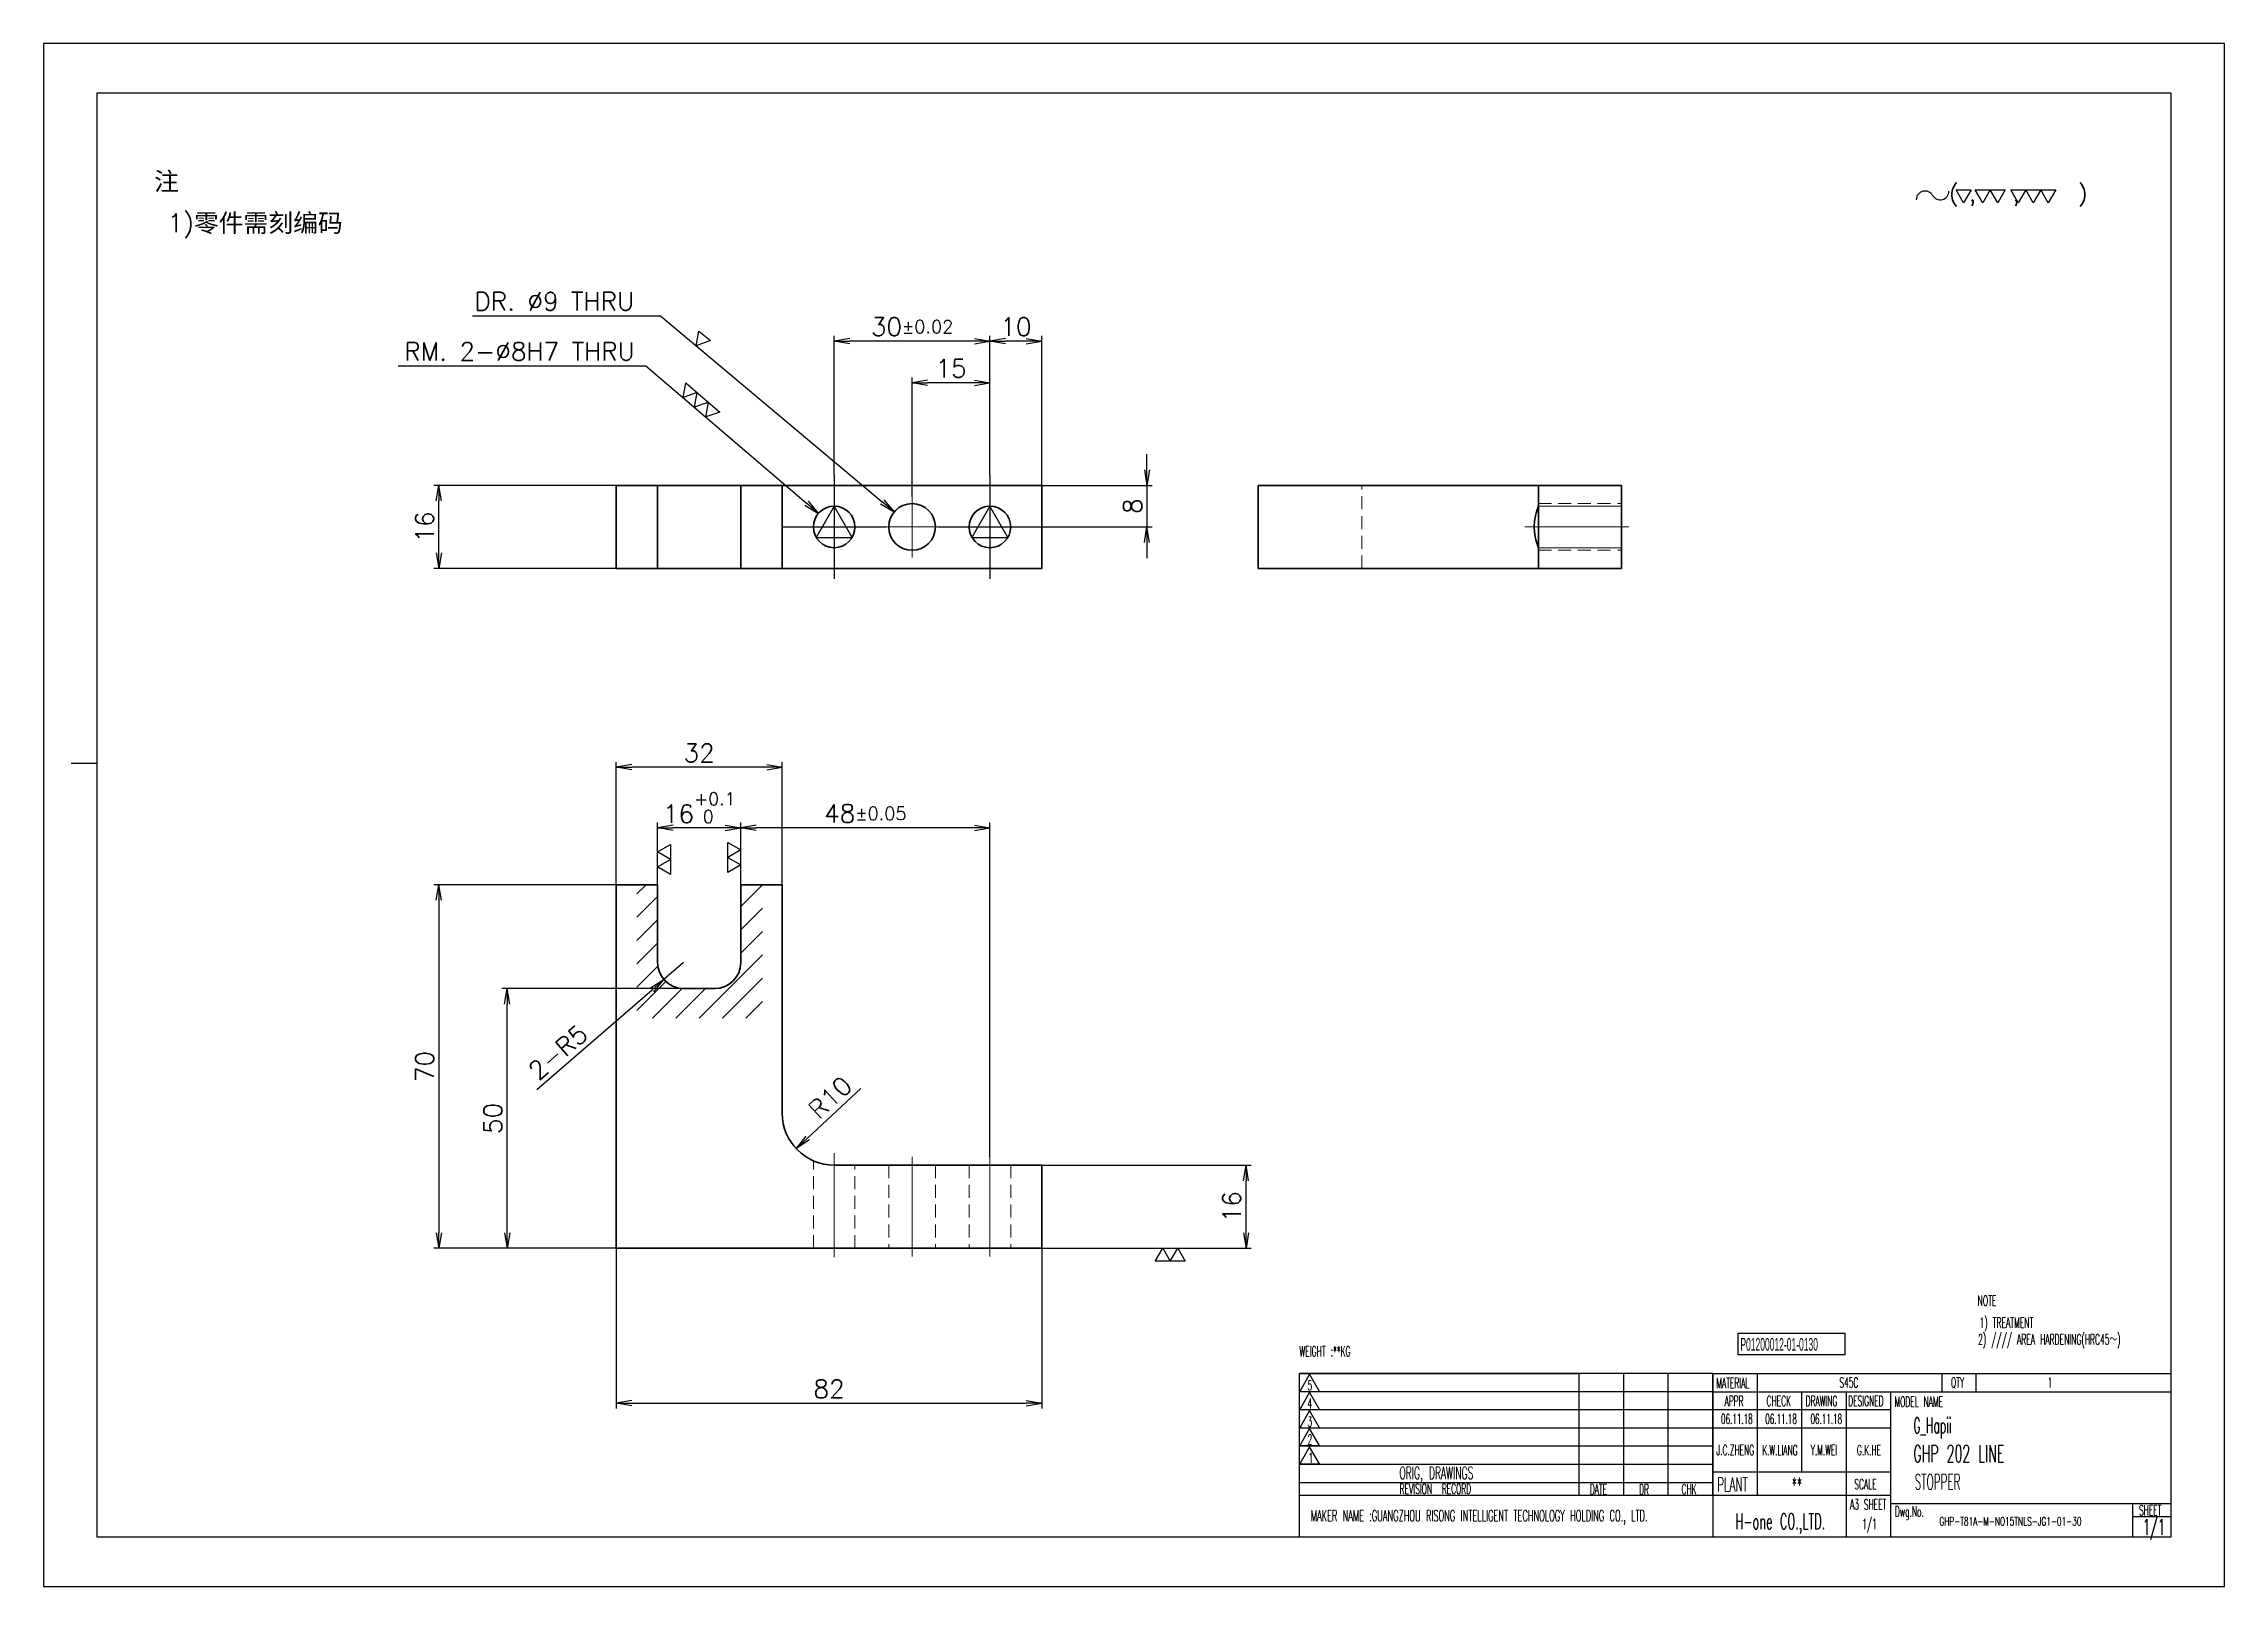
# Model space of a CAD drawing. Header units: millimetres. Extents: x -10155 to 20189, y -25550 to -22580.
# Drawn here: x 19027.1 to 19447.1, y -25547.5 to -25250.5 of the extents above; entities that cross this region are included whole.
import ezdxf
from ezdxf.enums import TextEntityAlignment as Align

# ---------------------------------------------------------------- set-up
doc = ezdxf.new("R2010")
doc.units = ezdxf.units.MM
doc.linetypes.add('CENTER-HOKUTO', pattern=[23, 20, -1, 1, -1])
doc.linetypes.add('HIDDEN-HOKUTO', pattern=[3.8, 2.5, -1.3])
doc.layers.add('AM_7', color=2, linetype='CENTER-HOKUTO', lineweight=30)
doc.layers.add('AM_HID', color=1, linetype='HIDDEN-HOKUTO', lineweight=25)
doc.layers.add('title_frame', color=7, linetype='Continuous')
doc.layers.add('word_dim', color=253, linetype='Continuous')
doc.styles.add('MX_NOTE_STANDARD', font='txt.shx', dxfattribs={"bigfont": 'bigfont.shx'})
doc.styles.get("Standard").update_dxf_attribs({"font": 'romans.shx', "bigfont": 'bigfont.shx'})
doc.dimstyles.new('RS1-1', dxfattribs={"dimtxt": 3.5, "dimasz": 3, "dimexe": 1, "dimexo": 0, "dimgap": 1, "dimtad": 3, "dimdsep": 46, "dimtxsty": 'Standard', "dimblk1": 'OPEN', "dimblk2": 'OPEN', "dimsah": 1, "dimcen": 0, "dimclrd": 256, "dimclre": 256, "dimclrt": 3, "dimazin": 2, "dimtfac": 1, "dimtmove": 0, "dimatfit": 3, "dimldrblk": 'OPEN', "dimfxl": 0, "dimtolj": 1, "dimtzin": 0, "dimarcsym": 0})

msp = doc.modelspace()

# ---------------------------------------------------------------- texts
at = {"ltscale": 2, "char_height": 3.5, "attachment_point": 1}
for s, insert, width in [('{\\fSimSun|b0|i0|c134|p2;\\C3;注}', (19048.351, -25275.292), 10.36469), ('{\\Fromans,bigfont|c134;\\C3;1)\\fSimSun|b0|i0|c134|p2;零件需刻编码}', (19050.916, -25283.3), 96.90613)]:
    msp.add_mtext(s, dxfattribs=dict(at, insert=insert, width=width))
at = {"linetype": 'Continuous', "insert": (19387.212, -25517.053), "char_height": 3, "width": 50.9, "attachment_point": 4}
msp.add_mtext('{\\W0.5;\\C3;G_Hapii }', dxfattribs=at)
at = {"color": 3, "linetype": 'Continuous', "insert": (19392.167, -25534.21), "char_height": 1.6, "width": 37.13137, "attachment_point": 1}
msp.add_mtext('{\\W0.65;GHP-T81A-M-NO15TNLS-JG1-01-30}', dxfattribs=at)
at = {"layer": 'title_frame', "color": 3, "style": 'MX_NOTE_STANDARD'}
for s, height, width, p in [('NOTE', 1.96, 0.545, (19399.543, -25493.514)), ('1) TREATMENT', 1.96, 0.545, (19399.932, -25497.737)), ('WEIGHT :**KG ', 1.96, 0.545, (19268.934, -25503.257)), ('2) //// AREA HARDENING(HRC45\\M+18160)', 2, 0.5341, (19399.641, -25500.984)), ('S45C', 1.9728, 0.5341, (19372.908, -25509.274)), ('1', 1.973, 0.5341, (19413.035, -25509.274)), ('06.11.18', 1.9, 0.5341, (19350.121, -25516.249)), ('06.11.18', 1.9, 0.5341, (19358.633, -25516.249)), ('06.11.18', 1.9, 0.5341, (19367.351, -25516.249)), ('GHP 202 LINE', 3.3, 0.5341, (19387.173, -25523.622)), ('**', 2.74, 0.5341, (19363.727, -25529.303)), ('STOPPER', 2.94, 0.5, (19387.421, -25528.886)), ('A3 SHEET', 1.9728, 0.5341, (19374.964, -25532.749)), ('H-one CO.,LTD.', 3, 0.5341, (19352.89, -25536.523)), ('1/1', 1.9728, 0.5341, (19377.316, -25536.504)), ('1/1', 3, 0.5341, (19431.341, -25537.597))]:
    msp.add_text(s, height=height, dxfattribs=dict(at, width=width)).set_placement(p)
at = {"layer": 'title_frame', "color": 3, "style": 'MX_NOTE_STANDARD', "width": 0.5341}
for s, p in [('J.C.ZHENG', (19352.866, -25522.866)), ('K.W.LIANG', (19361.461, -25522.888)), ('Y.M.WEI', (19369.941, -25522.884)), ('G.K.HE', (19378.611, -25522.888))]:
    msp.add_text(s, height=1.9728, dxfattribs=at).set_placement(p, align=Align.BOTTOM_CENTER)
at = {"layer": 'title_frame', "color": 3, "insert": (19353.845, -25499.718), "char_height": 2.45, "width": 4.1107, "attachment_point": 1, "style": 'MX_NOTE_STANDARD'}
msp.add_mtext('{\\f3 of 9 Barcode|b0|i0|c0|p82;\\W0.5;P01200012-01-0130}', dxfattribs=at)

# ---------------------------------------------------------------- blocks, each defined once
blk = doc.blocks.new('A$C404331B6')
at = {"layer": 'title_frame'}
for p, q in [((0, -31.5), (0, 0)), ((0, 0), (53.9, 0)), ((79.62, 0), (0, 0)), ((53.9, -23.5), (53.9, 0)), ((62.48, -23.5), (62.48, 0)), ((62.48, -23.5), (62.48, 0)), ((71.05, -23.5), (71.05, 0)), ((71.05, -23.5), (71.05, 0)), ((79.62, 0), (79.62, -31.5)), ((79.62, 0), (167.83, 0)), ((88.2, -23.5), (88.2, 0)), ((123.73, 0), (123.73, -3.5)), ((130.3, 0), (130.3, -3.5)), ((53.9, -3.5), (0, -3.5)), ((79.62, -3.5), (0, -3.5)), ((1.98, -0.12), (0.1, -3.45)), ((0.1, -3.45), (3.86, -3.45)), ((1.98, -3.6), (0.1, -6.92)), ((3.86, -3.45), (1.98, -0.12)), ((3.86, -6.92), (1.98, -3.6)), ((79.62, -3.5), (167.83, -3.5)), ((96.78, -18.9), (96.78, -3.5)), ((105.35, -31.5), (105.35, -3.5)), ((113.92, -31.5), (113.92, -3.5)), ((53.9, -7), (0, -7)), ((79.62, -7), (0, -7)), ((0.1, -6.92), (3.86, -6.92)), ((1.98, -7.13), (0.1, -10.45)), ((3.86, -10.45), (1.98, -7.13)), ((113.92, -7), (79.62, -7)), ((53.9, -10.5), (0, -10.5)), ((79.62, -10.5), (0, -10.5)), ((0.1, -10.45), (3.86, -10.45)), ((1.98, -10.54), (0.1, -13.87)), ((3.86, -13.87), (1.98, -10.54)), ((113.92, -10.5), (79.62, -10.5)), ((53.9, -14), (0, -14)), ((79.62, -14), (0, -14)), ((0.1, -13.87), (3.86, -13.87)), ((1.98, -14.07), (0.1, -17.4)), ((3.86, -17.4), (1.98, -14.07)), ((53.9, -17.5), (0, -17.5)), ((79.62, -17.5), (0, -17.5)), ((53.9, -21), (0, -21)), ((79.62, -21), (0, -21)), ((0.1, -17.4), (3.86, -17.4)), ((79.62, -18.9), (113.92, -18.9)), ((79.62, -23.5), (0, -23.5)), ((113.92, -23.5), (79.62, -23.5)), ((113.92, -25), (167.83, -25)), ((160.48, -25), (160.48, -31.5)), ((160.48, -27.5), (167.83, -27.5)), ((167.83, -31.5), (0, -31.5))]:
    blk.add_line(p, q, dxfattribs=at)
at = {"layer": 'title_frame', "color": 3, "style": 'MX_NOTE_STANDARD', "width": 0.5341}
for s, height, p in [('5', 1.92, (1.59, -3.22)), ('MATERIAL', 1.973, (80.3, -2.79)), ('QTY', 1.973, (125.5, -2.7)), ('4', 1.92, (1.59, -6.7)), ('3', 1.92, (1.59, -10.23)), ('APPR', 1.973, (81.89, -6.26)), ('CHECK', 1.973, (89.99, -6.26)), ('DRAWING', 1.973, (97.51, -6.26)), ('DESIGNED', 1.973, (105.7, -6.26)), ('MODEL NAME', 1.973, (114.63, -6.41)), ('2', 1.92, (1.59, -13.64)), ('1', 1.92, (1.78, -17.17)), ('ORIG, DRAWINGS', 2.4112, (19.27, -20.34)), ('PLANT', 2.74, (80.46, -22.73)), ('SCALE', 1.973, (106.88, -22.28)), ('REVISION  RECORD', 1.9728, (19.32, -23.18)), ('DATE', 1.973, (55.94, -23.26)), ('DR', 1.973, (65.43, -23.27)), ('CHK', 1.973, (73.61, -23.23)), ('MAKER NAME :GUANGZHOU RISONG INTELLIGENT TECHNOLOGY HOLDING CO., LTD.', 2.16, (2.22, -28.43)), ('Dwg.No.', 1.973, (114.71, -27.52)), ('SHEET', 1.973, (161.71, -27.29))]:
    blk.add_text(s, height=height, dxfattribs=at).set_placement(p)
blk = doc.blocks.new('shiage0')
at = {"layer": 'word_dim', "color": 3, "linetype": 'Continuous'}
for centre, start, end in [((1.69, 0), 30, 180), ((4.61, 1.69), 210, 0)]:
    blk.add_arc(centre, 1.69, start, end, dxfattribs=at)
blk = doc.blocks.new('10')
at = {"layer": 'title_frame', "color": 3, "linetype": 'Continuous'}
for points in [[(9.63, 2.65), (8.18, 5.15), (11.07, 5.15)], [(13.31, 2.65), (11.86, 5.15), (17.64, 5.15), (16.2, 2.65), (14.75, 5.15)], [(20.17, 2.65), (18.73, 5.15), (27.4, 5.15), (25.95, 2.65), (24.51, 5.15), (23.06, 2.65), (21.62, 5.15)]]:
    blk.add_lwpolyline(points, close=True, dxfattribs=at)
blk.add_blockref('shiage0', (0.52, 3.24), dxfattribs=at)
blk.add_text('( ,   ,     )', height=3, dxfattribs=at).set_placement((6.84, 2.97))
blk = doc.blocks.new('_Open')
at = {"color": 0, "lineweight": -2}
for p, q in [((-1, 0.17), (0, 0)), ((-1, -0.17), (0, 0)), ((0, 0), (-1, 0))]:
    blk.add_line(p, q, dxfattribs=at)
blk = doc.blocks.new('*D799')
at = {"layer": 'DEFPOINTS', "color": 0, "linetype": 'Continuous', "ltscale": 2}
for p in [(19141.32, -25412.45), (19103.2, -25482.45), (19141.32, -25482.45)]:
    blk.add_point(p, dxfattribs=at)
at = {"layer": 'word_dim', "linetype": 'Continuous', "lineweight": -2, "ltscale": 2}
for p, q in [((19141.32, -25412.45), (19102.2, -25412.45)), ((19103.2, -25415.45), (19103.2, -25479.45)), ((19141.32, -25482.45), (19102.2, -25482.45))]:
    blk.add_line(p, q, dxfattribs=at)
at = {"layer": 'word_dim', "linetype": 'Continuous', "lineweight": -2, "ltscale": 2, "xscale": 3, "yscale": 3, "zscale": 3}
for p, rotation in [((19103.2, -25412.45), 90), ((19103.2, -25482.45), 270)]:
    blk.add_blockref('_Open', p, dxfattribs=dict(at, rotation=rotation))
at = {"layer": 'word_dim', "color": 3, "linetype": 'Continuous', "ltscale": 2, "insert": (19100.45, -25447.45), "char_height": 3.5, "attachment_point": 5, "rotation": 90}
blk.add_mtext('\\A1;70', dxfattribs=at)
blk = doc.blocks.new('*D800')
at = {"layer": 'DEFPOINTS', "color": 0, "linetype": 'Continuous', "ltscale": 2}
for p in [(19137.32, -25474.43), (19219.32, -25474.45), (19219.32, -25512.27)]:
    blk.add_point(p, dxfattribs=at)
at = {"layer": 'word_dim', "linetype": 'Continuous', "lineweight": -2, "ltscale": 2}
for p, q in [((19137.32, -25474.43), (19137.32, -25513.27)), ((19219.32, -25474.45), (19219.32, -25513.27)), ((19140.32, -25512.27), (19216.32, -25512.27))]:
    blk.add_line(p, q, dxfattribs=at)
at = {"layer": 'word_dim', "linetype": 'Continuous', "lineweight": -2, "ltscale": 2, "xscale": 3, "yscale": 3, "zscale": 3, "rotation": 180}
blk.add_blockref('_Open', (19137.32, -25512.27), dxfattribs=at)
at = {"layer": 'word_dim', "linetype": 'Continuous', "lineweight": -2, "ltscale": 2, "xscale": 3, "yscale": 3, "zscale": 3}
blk.add_blockref('_Open', (19219.32, -25512.27), dxfattribs=at)
at = {"layer": 'word_dim', "color": 3, "linetype": 'Continuous', "ltscale": 2, "insert": (19178.32, -25509.52), "char_height": 3.5, "attachment_point": 5}
blk.add_mtext('\\A1;82', dxfattribs=at)
blk = doc.blocks.new('*D801')
at = {"layer": 'DEFPOINTS', "color": 0, "linetype": 'Continuous', "ltscale": 2}
for p in [(19219.32, -25466.45), (19258.63, -25466.45), (19219.32, -25482.45)]:
    blk.add_point(p, dxfattribs=at)
at = {"layer": 'word_dim', "linetype": 'Continuous', "lineweight": -2, "ltscale": 2}
for p, q in [((19219.32, -25466.45), (19259.63, -25466.45)), ((19258.63, -25479.45), (19258.63, -25469.45)), ((19219.32, -25482.45), (19259.63, -25482.45))]:
    blk.add_line(p, q, dxfattribs=at)
at = {"layer": 'word_dim', "linetype": 'Continuous', "lineweight": -2, "ltscale": 2, "xscale": 3, "yscale": 3, "zscale": 3}
for p, rotation in [((19258.63, -25466.45), 90), ((19258.63, -25482.45), 270)]:
    blk.add_blockref('_Open', p, dxfattribs=dict(at, rotation=rotation))
at = {"layer": 'word_dim', "color": 3, "linetype": 'Continuous', "ltscale": 2, "insert": (19255.88, -25474.45), "char_height": 3.5, "attachment_point": 5, "rotation": 90}
blk.add_mtext('\\A1;16', dxfattribs=at)
blk = doc.blocks.new('*D802')
at = {"layer": 'DEFPOINTS', "color": 0, "linetype": 'Continuous', "ltscale": 2}
for p in [(19179.32, -25456.45), (19172, -25463.27)]:
    blk.add_point(p, dxfattribs=at)
at = {"layer": 'word_dim', "linetype": 'Continuous', "lineweight": -2, "ltscale": 2}
blk.add_line((19184.43, -25451.68), (19174.2, -25461.23), dxfattribs=at)
at = {"layer": 'word_dim', "linetype": 'Continuous', "lineweight": -2, "ltscale": 2, "xscale": 3, "yscale": 3, "zscale": 3, "rotation": 223.0061622595762}
blk.add_blockref('_Open', (19172, -25463.27), dxfattribs=at)
at = {"layer": 'word_dim', "color": 3, "linetype": 'Continuous', "ltscale": 2, "insert": (19178.54, -25453.42), "char_height": 3.5, "attachment_point": 5, "rotation": 43.0062}
blk.add_mtext('\\A1;R10', dxfattribs=at)
blk = doc.blocks.new('*D803')
at = {"layer": 'DEFPOINTS', "color": 0, "linetype": 'Continuous', "ltscale": 2}
for p in [(19137.32, -25389.85), (19137.32, -25423.6), (19169.32, -25423.6)]:
    blk.add_point(p, dxfattribs=at)
at = {"layer": 'word_dim', "linetype": 'Continuous', "lineweight": -2, "ltscale": 2}
for p, q in [((19137.32, -25423.6), (19137.32, -25388.85)), ((19169.32, -25423.6), (19169.32, -25388.85)), ((19166.32, -25389.85), (19140.32, -25389.85))]:
    blk.add_line(p, q, dxfattribs=at)
at = {"layer": 'word_dim', "linetype": 'Continuous', "lineweight": -2, "ltscale": 2, "xscale": 3, "yscale": 3, "zscale": 3, "rotation": 180}
blk.add_blockref('_Open', (19137.32, -25389.85), dxfattribs=at)
at = {"layer": 'word_dim', "linetype": 'Continuous', "lineweight": -2, "ltscale": 2, "xscale": 3, "yscale": 3, "zscale": 3}
blk.add_blockref('_Open', (19169.32, -25389.85), dxfattribs=at)
at = {"layer": 'word_dim', "color": 3, "linetype": 'Continuous', "ltscale": 2, "insert": (19153.32, -25387.1), "char_height": 3.5, "attachment_point": 5}
blk.add_mtext('\\A1;32', dxfattribs=at)
blk = doc.blocks.new('*D804')
at = {"layer": 'DEFPOINTS', "color": 0, "linetype": 'Continuous', "ltscale": 2}
for p in [(19103.2, -25335.58), (19137.32, -25335.58), (19137.32, -25351.58)]:
    blk.add_point(p, dxfattribs=at)
at = {"layer": 'word_dim', "linetype": 'Continuous', "lineweight": -2, "ltscale": 2}
for p, q in [((19137.32, -25335.58), (19102.2, -25335.58)), ((19103.2, -25348.58), (19103.2, -25338.58)), ((19137.32, -25351.58), (19102.2, -25351.58))]:
    blk.add_line(p, q, dxfattribs=at)
at = {"layer": 'word_dim', "linetype": 'Continuous', "lineweight": -2, "ltscale": 2, "xscale": 3, "yscale": 3, "zscale": 3}
for p, rotation in [((19103.2, -25335.58), 90), ((19103.2, -25351.58), 270)]:
    blk.add_blockref('_Open', p, dxfattribs=dict(at, rotation=rotation))
at = {"layer": 'word_dim', "color": 3, "linetype": 'Continuous', "ltscale": 2, "insert": (19100.45, -25343.58), "char_height": 3.5, "attachment_point": 5, "rotation": 90}
blk.add_mtext('\\A1;16', dxfattribs=at)
blk = doc.blocks.new('MARK_8PIN')
at = {"color": 3, "linetype": 'Continuous'}
blk.add_lwpolyline([(0, 4), (-3.46, -2), (3.46, -2)], close=True, dxfattribs=at)
blk.add_circle((0, 0), 4, dxfattribs=at)
blk = doc.blocks.new('MARK_CENTER')
at = {"color": 2, "linetype": 'CENTER-HOKUTO'}
for p, q in [((0, 10), (0, -10)), ((-10, 0), (10, 0))]:
    blk.add_line(p, q, dxfattribs=at)
blk = doc.blocks.new('*D805')
at = {"layer": 'DEFPOINTS', "color": 0, "linetype": 'Continuous', "ltscale": 2}
for p in [(19219.32, -25335.58), (19219.32, -25343.58), (19239.56, -25343.58)]:
    blk.add_point(p, dxfattribs=at)
at = {"layer": 'word_dim', "linetype": 'Continuous', "lineweight": -2, "ltscale": 2}
for p, q in [((19239.56, -25332.58), (19239.56, -25329.58)), ((19219.32, -25335.58), (19240.56, -25335.58)), ((19239.56, -25335.58), (19239.56, -25343.58)), ((19219.32, -25343.58), (19240.56, -25343.58)), ((19239.56, -25346.58), (19239.56, -25349.58))]:
    blk.add_line(p, q, dxfattribs=at)
at = {"layer": 'word_dim', "linetype": 'Continuous', "lineweight": -2, "ltscale": 2, "xscale": 3, "yscale": 3, "zscale": 3}
for p, rotation in [((19239.56, -25335.58), 270), ((19239.56, -25343.58), 90)]:
    blk.add_blockref('_Open', p, dxfattribs=dict(at, rotation=rotation))
at = {"layer": 'word_dim', "color": 3, "linetype": 'Continuous', "ltscale": 2, "insert": (19236.81, -25339.58), "char_height": 3.5, "attachment_point": 5, "rotation": 90}
blk.add_mtext('\\A1;8', dxfattribs=at)
blk = doc.blocks.new('*D806')
at = {"layer": 'DEFPOINTS', "color": 0, "linetype": 'Continuous', "ltscale": 2}
for p in [(19209.32, -25307.79), (19209.32, -25333.58), (19219.32, -25335.58)]:
    blk.add_point(p, dxfattribs=at)
at = {"layer": 'word_dim', "linetype": 'Continuous', "lineweight": -2, "ltscale": 2}
for p, q in [((19209.32, -25333.58), (19209.32, -25306.79)), ((19216.32, -25307.79), (19212.32, -25307.79)), ((19219.32, -25335.58), (19219.32, -25306.79))]:
    blk.add_line(p, q, dxfattribs=at)
at = {"layer": 'word_dim', "linetype": 'Continuous', "lineweight": -2, "ltscale": 2, "xscale": 3, "yscale": 3, "zscale": 3, "rotation": 180}
blk.add_blockref('_Open', (19209.32, -25307.79), dxfattribs=at)
at = {"layer": 'word_dim', "linetype": 'Continuous', "lineweight": -2, "ltscale": 2, "xscale": 3, "yscale": 3, "zscale": 3}
blk.add_blockref('_Open', (19219.32, -25307.79), dxfattribs=at)
at = {"layer": 'word_dim', "color": 3, "linetype": 'Continuous', "ltscale": 2, "insert": (19214.32, -25305.04), "char_height": 3.5, "attachment_point": 5}
blk.add_mtext('\\A1;10', dxfattribs=at)
blk = doc.blocks.new('*D807')
at = {"layer": 'DEFPOINTS', "color": 0, "linetype": 'Continuous', "ltscale": 2}
for p in [(19179.32, -25307.79), (19179.32, -25333.58), (19209.32, -25333.58)]:
    blk.add_point(p, dxfattribs=at)
at = {"layer": 'word_dim', "linetype": 'Continuous', "lineweight": -2, "ltscale": 2}
for p, q in [((19179.32, -25333.58), (19179.32, -25306.79)), ((19206.32, -25307.79), (19182.32, -25307.79)), ((19209.32, -25333.58), (19209.32, -25306.79))]:
    blk.add_line(p, q, dxfattribs=at)
at = {"layer": 'word_dim', "linetype": 'Continuous', "lineweight": -2, "ltscale": 2, "xscale": 3, "yscale": 3, "zscale": 3, "rotation": 180}
blk.add_blockref('_Open', (19179.32, -25307.79), dxfattribs=at)
at = {"layer": 'word_dim', "linetype": 'Continuous', "lineweight": -2, "ltscale": 2, "xscale": 3, "yscale": 3, "zscale": 3}
blk.add_blockref('_Open', (19209.32, -25307.79), dxfattribs=at)
at = {"layer": 'word_dim', "color": 3, "linetype": 'Continuous', "ltscale": 2, "insert": (19194.32, -25305.04), "char_height": 3.5, "attachment_point": 5}
blk.add_mtext('\\A1;30{\\H0.715x;%%p0.02}', dxfattribs=at)
blk = doc.blocks.new('*D808')
at = {"layer": 'DEFPOINTS', "color": 0, "linetype": 'Continuous', "ltscale": 2}
for p in [(19194.32, -25315.81), (19209.32, -25333.58), (19194.32, -25337.73)]:
    blk.add_point(p, dxfattribs=at)
at = {"layer": 'word_dim', "linetype": 'Continuous', "lineweight": -2, "ltscale": 2}
for p, q in [((19194.32, -25337.73), (19194.32, -25314.81)), ((19206.32, -25315.81), (19197.32, -25315.81)), ((19209.32, -25333.58), (19209.32, -25314.81))]:
    blk.add_line(p, q, dxfattribs=at)
at = {"layer": 'word_dim', "linetype": 'Continuous', "lineweight": -2, "ltscale": 2, "xscale": 3, "yscale": 3, "zscale": 3, "rotation": 180}
blk.add_blockref('_Open', (19194.32, -25315.81), dxfattribs=at)
at = {"layer": 'word_dim', "linetype": 'Continuous', "lineweight": -2, "ltscale": 2, "xscale": 3, "yscale": 3, "zscale": 3}
blk.add_blockref('_Open', (19209.32, -25315.81), dxfattribs=at)
at = {"layer": 'word_dim', "color": 3, "linetype": 'Continuous', "ltscale": 2, "insert": (19201.82, -25313.06), "char_height": 3.5, "attachment_point": 5}
blk.add_mtext('\\A1;15', dxfattribs=at)
blk = doc.blocks.new('*D809')
at = {"layer": 'DEFPOINTS', "color": 0, "linetype": 'Continuous', "ltscale": 2}
for p in [(19176.28, -25340.98), (19182.35, -25346.18)]:
    blk.add_point(p, dxfattribs=at)
at = {"layer": 'word_dim', "linetype": 'Continuous', "lineweight": -2, "ltscale": 2}
for p, q in [((19095.36, -25312.54), (19143.06, -25312.54)), ((19143.06, -25312.54), (19174, -25339.03))]:
    blk.add_line(p, q, dxfattribs=at)
at = {"layer": 'word_dim', "linetype": 'Continuous', "lineweight": -2, "ltscale": 2, "xscale": 3, "yscale": 3, "zscale": 3, "rotation": 319.4270603267078}
blk.add_blockref('_Open', (19176.28, -25340.98), dxfattribs=at)
at = {"layer": 'word_dim', "color": 3, "linetype": 'Continuous', "ltscale": 2, "insert": (19118.71, -25309.79), "char_height": 3.5, "attachment_point": 5}
blk.add_mtext('\\A1;RM. 2-∅8H7 THRU', dxfattribs=at)
blk = doc.blocks.new('shiage3')
at = {"layer": 'word_dim', "color": 3, "linetype": 'Continuous'}
for p, q in [((-1.44, 2.5), (7.22, 2.5)), ((0, 0), (-1.44, 2.5)), ((1.44, 2.5), (0, 0)), ((2.89, 0), (1.44, 2.5)), ((4.33, 2.5), (2.89, 0)), ((5.77, 0), (4.33, 2.5)), ((7.22, 2.5), (5.77, 0))]:
    blk.add_line(p, q, dxfattribs=at)
blk = doc.blocks.new('*D810')
at = {"layer": 'DEFPOINTS', "color": 0, "linetype": 'Continuous', "ltscale": 2}
for p in [(19190.87, -25340.69), (19197.76, -25346.47)]:
    blk.add_point(p, dxfattribs=at)
at = {"layer": 'word_dim', "linetype": 'Continuous', "lineweight": -2, "ltscale": 2}
for p, q in [((19109.66, -25302.91), (19145.86, -25302.91)), ((19145.86, -25302.91), (19188.57, -25338.76))]:
    blk.add_line(p, q, dxfattribs=at)
at = {"layer": 'word_dim', "linetype": 'Continuous', "lineweight": -2, "ltscale": 2, "xscale": 3, "yscale": 3, "zscale": 3, "rotation": 319.9918342778655}
blk.add_blockref('_Open', (19190.87, -25340.69), dxfattribs=at)
at = {"layer": 'word_dim', "color": 3, "linetype": 'Continuous', "ltscale": 2, "insert": (19125.42, -25300.16), "char_height": 3.5, "attachment_point": 5}
blk.add_mtext('\\A1;DR. ∅9 THRU', dxfattribs=at)
blk = doc.blocks.new('shiage1')
at = {"layer": 'word_dim', "color": 3, "linetype": 'Continuous'}
for p, q in [((0, 0), (-1.44, 2.5)), ((-1.44, 2.5), (1.44, 2.5)), ((1.44, 2.5), (0, 0))]:
    blk.add_line(p, q, dxfattribs=at)
blk = doc.blocks.new('*D811')
at = {"layer": 'DEFPOINTS', "color": 0, "linetype": 'Continuous', "ltscale": 2}
for p in [(19116.33, -25432.45), (19150.32, -25432.45), (19155.76, -25482.45)]:
    blk.add_point(p, dxfattribs=at)
at = {"layer": 'word_dim', "linetype": 'Continuous', "lineweight": -2, "ltscale": 2}
for p, q in [((19150.32, -25432.45), (19115.33, -25432.45)), ((19116.33, -25479.45), (19116.33, -25435.45)), ((19155.76, -25482.45), (19115.33, -25482.45))]:
    blk.add_line(p, q, dxfattribs=at)
at = {"layer": 'word_dim', "linetype": 'Continuous', "lineweight": -2, "ltscale": 2, "xscale": 3, "yscale": 3, "zscale": 3}
for p, rotation in [((19116.33, -25432.45), 90), ((19116.33, -25482.45), 270)]:
    blk.add_blockref('_Open', p, dxfattribs=dict(at, rotation=rotation))
at = {"layer": 'word_dim', "color": 3, "linetype": 'Continuous', "ltscale": 2, "insert": (19113.58, -25457.45), "char_height": 3.5, "attachment_point": 5, "rotation": 90}
blk.add_mtext('\\A1;50', dxfattribs=at)
blk = doc.blocks.new('*D812')
at = {"layer": 'DEFPOINTS', "color": 0, "linetype": 'Continuous', "ltscale": 2}
for p in [(19146.53, -25430.72), (19150.32, -25427.45)]:
    blk.add_point(p, dxfattribs=at)
at = {"layer": 'word_dim', "linetype": 'Continuous', "lineweight": -2, "ltscale": 2}
for p, q in [((19150.32, -25427.45), (19146.53, -25430.72)), ((19122.06, -25451.85), (19144.26, -25432.68))]:
    blk.add_line(p, q, dxfattribs=at)
at = {"layer": 'word_dim', "linetype": 'Continuous', "lineweight": -2, "ltscale": 2, "xscale": 3, "yscale": 3, "zscale": 3, "rotation": 40.80850652640486}
blk.add_blockref('_Open', (19146.53, -25430.72), dxfattribs=at)
at = {"layer": 'word_dim', "color": 3, "linetype": 'Continuous', "ltscale": 2, "insert": (19126.13, -25444.7), "char_height": 3.5, "attachment_point": 5, "rotation": 40.8085}
blk.add_mtext('\\A1;2-R5', dxfattribs=at)
blk = doc.blocks.new('*D813')
at = {"layer": 'DEFPOINTS', "color": 0, "linetype": 'Continuous', "ltscale": 2}
for p in [(19161.32, -25401.49), (19161.32, -25412.45), (19209.32, -25464.85)]:
    blk.add_point(p, dxfattribs=at)
at = {"layer": 'word_dim', "linetype": 'Continuous', "lineweight": -2, "ltscale": 2}
for p, q in [((19161.32, -25412.45), (19161.32, -25400.49)), ((19206.32, -25401.49), (19164.32, -25401.49)), ((19209.32, -25464.85), (19209.32, -25400.49))]:
    blk.add_line(p, q, dxfattribs=at)
at = {"layer": 'word_dim', "linetype": 'Continuous', "lineweight": -2, "ltscale": 2, "xscale": 3, "yscale": 3, "zscale": 3, "rotation": 180}
blk.add_blockref('_Open', (19161.32, -25401.49), dxfattribs=at)
at = {"layer": 'word_dim', "linetype": 'Continuous', "lineweight": -2, "ltscale": 2, "xscale": 3, "yscale": 3, "zscale": 3}
blk.add_blockref('_Open', (19209.32, -25401.49), dxfattribs=at)
at = {"layer": 'word_dim', "color": 3, "linetype": 'Continuous', "ltscale": 2, "insert": (19185.32, -25398.74), "char_height": 3.5, "attachment_point": 5}
blk.add_mtext('\\A1;48{\\H0.715x;%%p0.05}', dxfattribs=at)
blk = doc.blocks.new('*D814')
at = {"layer": 'DEFPOINTS', "color": 0, "linetype": 'Continuous', "ltscale": 2}
for p in [(19145.32, -25401.49), (19145.32, -25412.45), (19161.32, -25412.45)]:
    blk.add_point(p, dxfattribs=at)
at = {"layer": 'word_dim', "linetype": 'Continuous', "lineweight": -2, "ltscale": 2}
for p, q in [((19145.32, -25412.45), (19145.32, -25400.49)), ((19158.32, -25401.49), (19148.32, -25401.49)), ((19161.32, -25412.45), (19161.32, -25400.49))]:
    blk.add_line(p, q, dxfattribs=at)
at = {"layer": 'word_dim', "linetype": 'Continuous', "lineweight": -2, "ltscale": 2, "xscale": 3, "yscale": 3, "zscale": 3, "rotation": 180}
blk.add_blockref('_Open', (19145.32, -25401.49), dxfattribs=at)
at = {"layer": 'word_dim', "linetype": 'Continuous', "lineweight": -2, "ltscale": 2, "xscale": 3, "yscale": 3, "zscale": 3}
blk.add_blockref('_Open', (19161.32, -25401.49), dxfattribs=at)
at = {"layer": 'word_dim', "color": 3, "linetype": 'Continuous', "ltscale": 2, "insert": (19153.32, -25397.63), "char_height": 3.5, "attachment_point": 5}
blk.add_mtext('16{\\H2.450000;\\S+0.1^  0;}', dxfattribs=at)

# ---------------------------------------------------------------- dimensions: what is measured, and where the dimension line sits
at = {"layer": 'word_dim', "linetype": 'Continuous', "ltscale": 2}
for p1, p2, text, picture, middle in [((19197.762, -25346.474), (19190.869, -25340.688), 'DR. <> THRU', '*D810', (19125.425, -25302.909)), ((19182.354, -25346.183), (19176.277, -25340.979), 'RM. 2-<>H7 THRU', '*D809', (19118.714, -25312.539))]:
    dim = msp.add_diameter_dim_2p(p1=p1, p2=p2, text=text, dimstyle='RS1-1', override={"dimtoh": 1, "dimtofl": 0}, dxfattribs=at)
    dim.commit()
    dim.dimension.update_dxf_attribs({"geometry": picture, "text_midpoint": middle, "dimtype": 163})
for base, p1, p2, text, picture, middle in [((19179.315, -25307.792), (19209.315, -25333.581), (19179.315, -25333.581), '<>{\\H0.715x;%%p0.02}', '*D807', (19194.315, -25305.042)), ((19161.315, -25401.489), (19209.315, -25464.851), (19161.315, -25412.451), '<>{\\H0.715x;%%p0.05}', '*D813', (19185.315, -25398.739))]:
    dim = msp.add_linear_dim(base=base, p1=p1, p2=p2, text=text, dimstyle='RS1-1', dxfattribs=at)
    dim.commit()
    dim.dimension.update_dxf_attribs({"geometry": picture, "text_midpoint": middle})
for base, p1, p2, picture, middle in [((19209.315, -25307.792), (19219.315, -25335.581), (19209.315, -25333.581), '*D806', (19214.315, -25305.042)), ((19194.315, -25315.807), (19209.315, -25333.581), (19194.315, -25337.731), '*D808', (19201.815, -25313.057)), ((19137.315, -25389.847), (19169.315, -25423.596), (19137.315, -25423.596), '*D803', (19153.315, -25387.097)), ((19219.315, -25512.27), (19137.315, -25474.429), (19219.315, -25474.451), '*D800', (19178.315, -25509.52))]:
    dim = msp.add_linear_dim(base=base, p1=p1, p2=p2, dimstyle='RS1-1', dxfattribs=at)
    dim.commit()
    dim.dimension.update_dxf_attribs({"geometry": picture, "text_midpoint": middle})
for base, p1, p2, picture, middle in [((19239.563, -25343.581), (19219.315, -25335.581), (19219.315, -25343.581), '*D805', (19236.813, -25339.581)), ((19103.198, -25335.581), (19137.315, -25351.581), (19137.315, -25335.581), '*D804', (19100.448, -25343.581)), ((19103.198, -25482.451), (19141.315, -25412.451), (19141.315, -25482.451), '*D799', (19100.448, -25447.451)), ((19116.327, -25432.451), (19155.757, -25482.451), (19150.315, -25432.451), '*D811', (19113.577, -25457.451)), ((19258.627, -25466.451), (19219.315, -25482.451), (19219.315, -25466.451), '*D801', (19255.877, -25474.451))]:
    dim = msp.add_linear_dim(base=base, p1=p1, p2=p2, angle=90, dimstyle='RS1-1', dxfattribs=at)
    dim.commit()
    dim.dimension.update_dxf_attribs({"geometry": picture, "text_midpoint": middle})
dim = msp.add_linear_dim(base=(19145.315, -25401.489), p1=(19161.315, -25412.451), p2=(19145.315, -25412.451), dimstyle='RS1-1', override={"dimgap": 1, "dimtol": 1, "dimlim": 0, "dimtp": 0.1, "dimtm": 0, "dimtfac": 0.7, "dimtolj": 0, "dimtzin": 8}, dxfattribs=at)
dim.commit()
dim.dimension.update_dxf_attribs({"geometry": '*D814', "text_midpoint": (19153.315, -25397.631)})
dim = msp.add_radius_dim(center=(19150.315, -25427.451), mpoint=(19146.531, -25430.719), text='2-<>', dimstyle='RS1-1', dxfattribs=at)
dim.commit()
dim.dimension.update_dxf_attribs({"geometry": '*D812', "text_midpoint": (19127.925, -25446.783), "dimtype": 164})
dim = msp.add_radius_dim(center=(19179.315, -25456.451), mpoint=(19172.003, -25463.272), dimstyle='RS1-1', dxfattribs=at)
dim.commit()
dim.dimension.update_dxf_attribs({"geometry": '*D802', "text_midpoint": (19180.412, -25455.428), "dimtype": 164})

# ---------------------------------------------------------------- hatches: boundary and pattern name
at = {"layer": 'word_dim', "linetype": 'Continuous', "ltscale": 2}
h = msp.add_hatch(dxfattribs=at)
h.set_pattern_fill('ANSI31', color=256, style=0)
h.paths.add_polyline_path([(19165.525, -25412.451), (19161.315, -25412.451), (19161.315, -25427.451, -0.4142136), (19156.315, -25432.451), (19150.315, -25432.451, -0.4142136), (19145.315, -25427.451), (19145.315, -25412.451), (19141.315, -25412.451), (19141.315, -25438.162), (19165.525, -25438.162)])

# ---------------------------------------------------------------- linework, layer by layer
at = {"color": 7, "lineweight": 35, "ltscale": 0.4}
for p, q in [((19137.315, -25351.581), (19137.315, -25335.581)), ((19145.315, -25351.581), (19145.315, -25335.581)), ((19161.315, -25351.581), (19161.315, -25335.581)), ((19169.315, -25351.581), (19169.315, -25335.581)), ((19219.315, -25351.581), (19219.315, -25335.581)), ((19260.955, -25351.581), (19260.955, -25335.581)), ((19314.955, -25351.581), (19314.955, -25335.581)), ((19314.955, -25335.581), (19330.955, -25335.581)), ((19330.955, -25351.581), (19330.955, -25335.581)), ((19314.955, -25351.581), (19330.955, -25351.581)), ((19219.315, -25466.451), (19219.315, -25482.451))]:
    msp.add_line(p, q, dxfattribs=at)
at = {"color": 7, "lineweight": 35, "ltscale": 0.2}
for p, q in [((19137.315, -25335.581), (19145.315, -25335.581)), ((19161.315, -25335.581), (19169.315, -25335.581)), ((19137.315, -25351.581), (19145.315, -25351.581)), ((19161.315, -25351.581), (19169.315, -25351.581)), ((19137.315, -25412.451), (19145.315, -25412.451)), ((19161.315, -25412.451), (19169.315, -25412.451))]:
    msp.add_line(p, q, dxfattribs=at)
at = {"color": 7, "lineweight": 35, "ltscale": 0.125}
for p, q in [((19150.315, -25335.581), (19145.315, -25335.581)), ((19161.315, -25335.581), (19156.315, -25335.581)), ((19150.315, -25351.581), (19145.315, -25351.581)), ((19161.315, -25351.581), (19156.315, -25351.581))]:
    msp.add_line(p, q, dxfattribs=at)
at = {"color": 7, "lineweight": 35, "ltscale": 0.15}
for p, q in [((19150.315, -25335.581), (19156.315, -25335.581)), ((19150.315, -25351.581), (19156.315, -25351.581)), ((19150.315, -25432.451), (19156.315, -25432.451))]:
    msp.add_line(p, q, dxfattribs=at)
at = {"color": 7, "lineweight": 35, "ltscale": 0.25}
for p, q in [((19179.315, -25335.581), (19169.315, -25335.581)), ((19314.955, -25335.581), (19304.955, -25335.581)), ((19179.315, -25351.581), (19169.315, -25351.581)), ((19314.955, -25351.581), (19304.955, -25351.581))]:
    msp.add_line(p, q, dxfattribs=at)
at = {"color": 7, "lineweight": 35}
for p, q in [((19179.315, -25335.581), (19219.315, -25335.581)), ((19260.955, -25335.581), (19304.955, -25335.581)), ((19179.315, -25351.581), (19219.315, -25351.581)), ((19260.955, -25351.581), (19304.955, -25351.581)), ((19137.315, -25482.451), (19137.315, -25412.451)), ((19169.315, -25412.451), (19169.315, -25456.451)), ((19179.315, -25466.451), (19219.315, -25466.451)), ((19219.315, -25482.451), (19137.315, -25482.451))]:
    msp.add_line(p, q, dxfattribs=at)
at = {"color": 7, "lineweight": 35, "ltscale": 0.375}
for p, q in [((19145.315, -25412.451), (19145.315, -25427.451)), ((19161.315, -25427.451), (19161.315, -25412.451))]:
    msp.add_line(p, q, dxfattribs=at)
at = {"color": 7, "lineweight": 35}
msp.add_lwpolyline([(19314.77, -25340.071), (19314.494, -25340.935), (19314.361, -25341.466), (19314.191, -25342.437), (19314.121, -25343.471), (19314.168, -25344.514), (19314.315, -25345.481), (19314.452, -25346.071), (19314.75, -25347.037), (19314.955, -25347.581)], dxfattribs=at)
for centre, radius in [((19179.315, -25343.581), 4), ((19194.315, -25343.581), 4.5), ((19209.315, -25343.581), 4)]:
    msp.add_circle(centre, radius, dxfattribs=at)
for centre, radius, start, end in [((19328.1, -25344.844), 14.159, 158.18021, 160.29942), ((19150.315, -25427.451), 5, 180.00001, 270), ((19156.315, -25427.451), 5, 270, 0), ((19179.315, -25456.451), 10, 180.00001, 270)]:
    msp.add_arc(centre, radius, start, end, dxfattribs=at)
at = {"layer": 'AM_7', "color": 2, "lineweight": 13}
for p, q in [((19179.315, -25338.381), (19179.315, -25348.781)), ((19194.315, -25337.731), (19194.315, -25349.431)), ((19209.315, -25338.381), (19209.315, -25348.781)), ((19184.516, -25343.581), (19174.115, -25343.581)), ((19200.165, -25343.581), (19188.466, -25343.581)), ((19214.516, -25343.581), (19204.115, -25343.581)), ((19312.348, -25343.581), (19332.646, -25343.581)), ((19179.315, -25484.135), (19179.315, -25463.933)), ((19194.315, -25464.851), (19194.315, -25484.052)), ((19209.315, -25464.851), (19209.315, -25484.052))]:
    msp.add_line(p, q, dxfattribs=at)
at = {"layer": 'AM_HID', "color": 1, "lineweight": 13}
for p, q in [((19280.955, -25351.581), (19280.955, -25335.581)), ((19314.955, -25339.081), (19330.955, -25339.081)), ((19314.955, -25339.581), (19330.955, -25339.581)), ((19330.955, -25339.581), (19314.955, -25339.581)), ((19314.955, -25347.581), (19330.955, -25347.581)), ((19330.955, -25347.581), (19314.955, -25347.581)), ((19314.955, -25348.081), (19330.955, -25348.081)), ((19175.315, -25482.451), (19175.315, -25465.616)), ((19183.315, -25482.451), (19183.315, -25466.451)), ((19189.815, -25466.451), (19189.815, -25482.451)), ((19198.815, -25466.451), (19198.815, -25482.451)), ((19205.315, -25466.451), (19205.315, -25482.451)), ((19213.315, -25466.451), (19213.315, -25482.451))]:
    msp.add_line(p, q, dxfattribs=at)
at = {"layer": 'title_frame'}
for p, q in [((19032.384, -25389.035), (19037.384, -25389.035)), ((19353.431, -25498.762), (19373.959, -25498.762)), ((19353.431, -25502.962), (19353.431, -25498.762)), ((19373.959, -25498.762), (19373.959, -25502.962)), ((19348.534, -25506.573), (19348.534, -25510.073)), ((19348.534, -25530.073), (19348.534, -25506.573)), ((19348.534, -25506.573), (19348.534, -25538.073)), ((19373.959, -25502.962), (19353.431, -25502.962)), ((19436.734, -25538.073), (19382.834, -25538.073)), ((19436.734, -25538.073), (19382.834, -25538.073))]:
    msp.add_line(p, q, dxfattribs=at)
at = {"layer": 'title_frame', "color": 4}
msp.add_lwpolyline([(19447.059, -25250.535), (19027.059, -25250.535), (19027.059, -25547.535), (19447.059, -25547.535)], close=True, dxfattribs=at)
at = {"layer": 'title_frame'}
msp.add_lwpolyline([(19037.384, -25259.998), (19436.734, -25259.998), (19436.734, -25538.073), (19037.384, -25538.073)], close=True, dxfattribs=at)
at = {"layer": 'word_dim', "color": 3, "linetype": 'Continuous', "ltscale": 2}
for points in [[(19145.315, -25406.151), (19147.818, -25404.706), (19147.818, -25410.486), (19145.315, -25409.041), (19147.818, -25407.596)], [(19161.315, -25408.636), (19158.813, -25410.081), (19158.813, -25404.301), (19161.315, -25405.746), (19158.813, -25407.191)], [(19245.471, -25482.451), (19246.916, -25484.954), (19241.136, -25484.954), (19242.581, -25482.451), (19244.026, -25484.954)]]:
    msp.add_lwpolyline(points, close=True, dxfattribs=at)

# ---------------------------------------------------------------- block references
at = {"layer": 'word_dim', "linetype": 'Continuous', "ltscale": 2}
msp.add_blockref('10', (19387.202, -25283.842), dxfattribs=at)
at = {"layer": 'word_dim', "color": 3, "linetype": 'Continuous', "ltscale": 2}
for name, p, rotation in [('shiage1', (19152.759, -25308.701), 319.991834277913), ('shiage3', (19150.208, -25318.657), 319.4270603266945)]:
    msp.add_blockref(name, p, dxfattribs=dict(at, rotation=rotation))
at = {"layer": 'word_dim', "color": 3, "linetype": 'CENTER-HOKUTO', "ltscale": 2}
for p in [(19179.315, -25343.581), (19209.315, -25343.581)]:
    msp.add_blockref('MARK_CENTER', p, dxfattribs=at)
at = {"layer": 'word_dim', "color": 3, "linetype": 'Continuous', "ltscale": 2}
for p in [(19179.315, -25343.581), (19209.315, -25343.581)]:
    msp.add_blockref('MARK_8PIN', p, dxfattribs=at)
at = {"layer": 'word_dim', "ltscale": 2}
msp.add_blockref('A$C404331B6', (19268.909, -25506.573), dxfattribs=at)

msp.set_redraw_order([(e.dxf.handle, doc.entitydb.next_handle()) for e in msp.query("TEXT MTEXT ATTDEF DIMENSION ARC_DIMENSION")])  # texts and dimensions are drawn at this point

doc.saveas('drawing.dxf')
